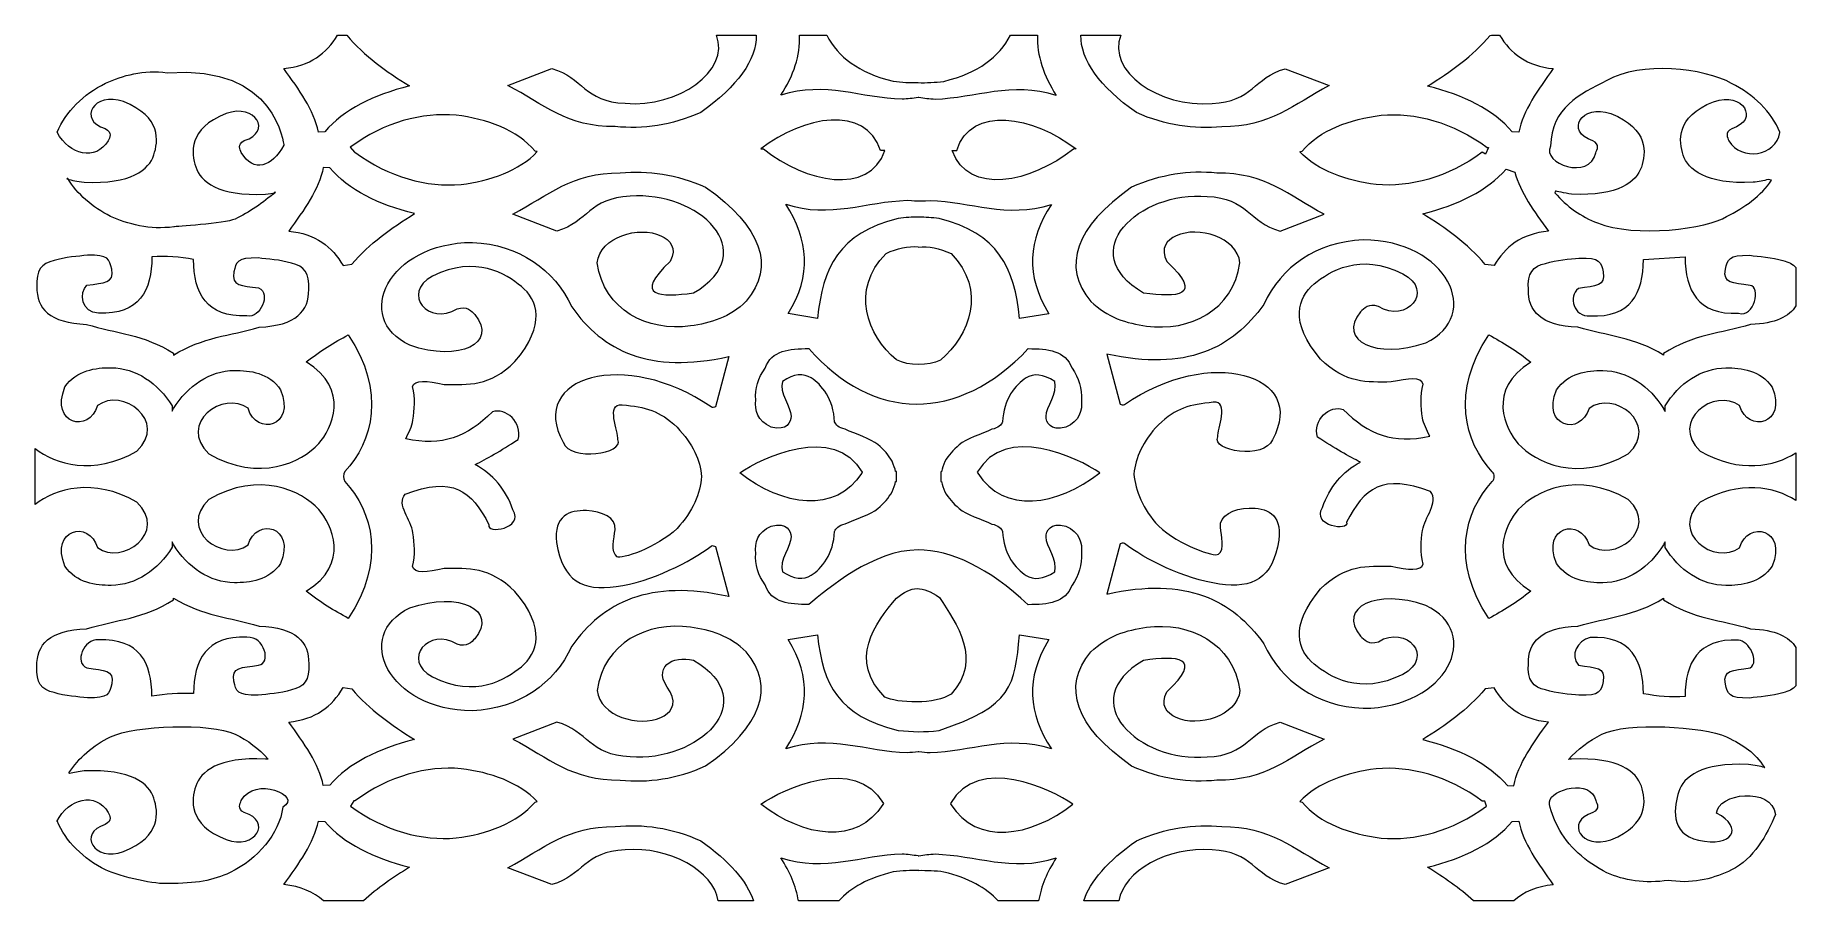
# Model space of a CAD drawing. Header units: millimetres. Extents: x -1200 to 1200, y -590 to 590.
import ezdxf

# ---------------------------------------------------------------- set-up
doc = ezdxf.new("R2010")
doc.units = ezdxf.units.MM
doc.header["$MEASUREMENT"] = 0
doc.layers.add('Layer 1', color=7, linetype='Continuous')

msp = doc.modelspace()

# ---------------------------------------------------------------- linework, layer by layer
at = {"layer": 'Layer 1', "color": 250, "lineweight": 20}
for points, knots in [([(-775.9781, 589.9318), (-775.9781, 589.9318), (-788.021, 589.9318), (-788.021, 589.9318), (-802.9443, 565.066), (-825.4285, 547.9809), (-861.1898, 544.5518), (-840.2256, 515.7103), (-820.1787, 487.6484), (-814.0749, 457.8819), (-814.0749, 457.8819), (-805.3076, 458.3576), (-805.3076, 458.3576), (-779.2579, 488.5972), (-739.3215, 508.2886), (-689.882, 520.7629), (-721.1553, 540.3065), (-751.1872, 561.3795), (-775.2476, 589.8291), (-775.2476, 589.8291), (-775.9781, 589.9318), (-775.9781, 589.9318)], [0, 0, 0, 0, 0.142857143, 0.142857143, 0.142857143, 0.285714286, 0.285714286, 0.285714286, 0.428571429, 0.428571429, 0.428571429, 0.571428571, 0.571428571, 0.571428571, 0.714285714, 0.714285714, 0.714285714, 0.857142857, 0.857142857, 0.857142857, 1, 1, 1, 1]), ([(-217.1412, 589.9318), (-217.1412, 589.9318), (-271.428, 589.9318), (-271.428, 589.9318), (-252.4008, 541.0465), (-323.4967, 490.9151), (-395.9649, 497.1263), (-451.7402, 499.3249), (-452.6725, 532.2368), (-495.5931, 544.4256), (-495.5931, 544.4256), (-555.5419, 521.4191), (-555.5419, 521.4191), (-507.3106, 495.8034), (-475.1441, 464.5637), (-409.2288, 465.3302), (-371.4525, 461.5596), (-332.7595, 466.9468), (-292.8405, 484.6276), (-242.2624, 520.5175), (-216.9175, 556.1161), (-217.1412, 589.9318)], [0, 0, 0, 0, 0.142857143, 0.142857143, 0.142857143, 0.285714286, 0.285714286, 0.285714286, 0.428571429, 0.428571429, 0.428571429, 0.571428571, 0.571428571, 0.571428571, 0.714285714, 0.714285714, 0.714285714, 0.857142857, 0.857142857, 0.857142857, 1, 1, 1, 1]), ([(166.3349, 589.9318), (166.3349, 589.9318), (129.4332, 589.9318), (129.4332, 589.9318), (113.6165, 560.2095), (86.2289, 538.7656), (38.7649, 527.0368), (26.5043, 525.5775), (14.7608, 524.968), (3.5644, 525.2606), (3.5644, 525.2606), (3.5644, 525.3744), (3.5644, 525.3744), (-7.3014, 525.1479), (-18.6791, 525.7638), (-30.5402, 527.1758), (-77.9296, 538.8863), (-105.3026, 560.2821), (-121.1307, 589.9318), (-121.1307, 589.9318), (-158.1034, 589.9318), (-158.1034, 589.9318), (-157.0347, 562.1973), (-166.0779, 535.0684), (-183.7077, 507.9748), (-122.4256, 527.6757), (-73.8101, 503.9432), (-18.3737, 502.5941), (-10.9685, 503.0077), (-3.6431, 503.8145), (3.5644, 504.9728), (3.5644, 504.9728), (3.5644, 505.0123), (3.5644, 505.0123), (3.6048, 505.0056), (3.6454, 504.9992), (3.6858, 504.9923), (4.0108, 505.0448), (4.3348, 505.0978), (4.6596, 505.1515), (4.6596, 505.1515), (4.6596, 504.8343), (4.6596, 504.8343), (11.8682, 503.6756), (19.1925, 502.8686), (26.5985, 502.4554), (82.0339, 503.8045), (130.651, 527.5375), (191.9328, 507.8356), (174.2737, 534.9749), (165.2301, 562.1488), (166.3349, 589.9318)], [0, 0, 0, 0, 0.058823529, 0.058823529, 0.058823529, 0.117647059, 0.117647059, 0.117647059, 0.176470588, 0.176470588, 0.176470588, 0.235294118, 0.235294118, 0.235294118, 0.294117647, 0.294117647, 0.294117647, 0.352941176, 0.352941176, 0.352941176, 0.411764706, 0.411764706, 0.411764706, 0.470588235, 0.470588235, 0.470588235, 0.529411765, 0.529411765, 0.529411765, 0.588235294, 0.588235294, 0.588235294, 0.647058824, 0.647058824, 0.647058824, 0.705882353, 0.705882353, 0.705882353, 0.764705882, 0.764705882, 0.764705882, 0.823529412, 0.823529412, 0.823529412, 0.882352941, 0.882352941, 0.882352941, 0.941176471, 0.941176471, 0.941176471, 1, 1, 1, 1]), ([(279.7128, 589.9318), (279.7128, 589.9318), (225.3686, 589.9318), (225.3686, 589.9318), (225.074, 556.0747), (250.4182, 520.4275), (301.0653, 484.4888), (340.9844, 466.808), (379.6769, 461.4205), (417.4529, 465.1918), (483.3696, 464.425), (515.5359, 495.6648), (563.767, 521.2805), (563.767, 521.2805), (503.818, 544.2869), (503.818, 544.2869), (460.8971, 532.0979), (459.9648, 499.1866), (404.1895, 496.9878), (331.6523, 490.7705), (260.4958, 541.0023), (279.7128, 589.9318)], [0, 0, 0, 0, 0.142857143, 0.142857143, 0.142857143, 0.285714286, 0.285714286, 0.285714286, 0.428571429, 0.428571429, 0.428571429, 0.571428571, 0.571428571, 0.571428571, 0.714285714, 0.714285714, 0.714285714, 0.857142857, 0.857142857, 0.857142857, 1, 1, 1, 1]), ([(796.1617, 589.9318), (796.1617, 589.9318), (785.1888, 589.9318), (785.1888, 589.9318), (785.1888, 589.9318), (783.4722, 589.6905), (783.4722, 589.6905), (759.412, 561.2407), (729.3797, 540.1677), (698.1073, 520.6242), (747.5462, 508.1504), (787.4832, 488.4589), (813.532, 458.2191), (813.532, 458.2191), (822.2999, 457.7436), (822.2999, 457.7436), (828.4033, 487.5096), (848.4498, 515.5721), (869.414, 544.4131), (833.5864, 547.8484), (811.0849, 564.9908), (796.1617, 589.9318)], [0, 0, 0, 0, 0.142857143, 0.142857143, 0.142857143, 0.285714286, 0.285714286, 0.285714286, 0.428571429, 0.428571429, 0.428571429, 0.571428571, 0.571428571, 0.571428571, 0.714285714, 0.714285714, 0.714285714, 0.857142857, 0.857142857, 0.857142857, 1, 1, 1, 1]), ([(872.6232, 377.1037), (872.864, 377.4641), (884.9082, 374.6924), (894.288, 373.1321), (958.9201, 370.0575), (983.0062, 390.4567), (989.4195, 410.2163), (995.4473, 428.7794), (1000.4119, 462.1928), (948.0392, 482.9966), (907.629, 497.487), (884.928, 457.8853), (923.2011, 446.1465), (933.524, 440.7029), (929.0339, 434.1154), (927.3062, 429.6723), (919.115, 391.4437), (853.0179, 414.8646), (865.6783, 438.8241), (867.3801, 491.2176), (904.4743, 509.2691), (942.5365, 528.0124), (988.1922, 555.1284), (1075.1657, 545.1279), (1112.3983, 524.3065), (1142.451, 509.508), (1166.8103, 485.3077), (1178.3564, 457.7509), (1178.3564, 457.7509), (1178.2752, 457.4131), (1178.2752, 457.4131), (1172.7789, 424.3562), (1125.7872, 417.7885), (1108.6728, 445.9739), (1106.9451, 450.4174), (1102.455, 457.0049), (1112.7782, 462.4486), (1151.0512, 474.1865), (1128.3505, 513.7888), (1087.9396, 499.2979), (1035.5675, 478.4945), (1040.5316, 445.0812), (1046.5576, 426.5181), (1052.9726, 406.7587), (1077.0586, 386.3592), (1141.691, 389.4334), (1149.5516, 390.3372), (1156.3653, 391.5888), (1162.333, 393.1344), (1162.333, 393.1344), (1166.6317, 392.1366), (1166.6317, 392.1366), (1153.5776, 371.5691), (1129.654, 354.6656), (1105.6433, 342.8422), (1080.7351, 325.7409), (979.9084, 313.5995), (929.7383, 333.9922), (907.2479, 342.5754), (887.7779, 356.2996), (871.3276, 375.1645), (871.3276, 375.1645), (872.6232, 377.1037), (872.6232, 377.1037)], [0, 0, 0, 0, 0.047619048, 0.047619048, 0.047619048, 0.095238095, 0.095238095, 0.095238095, 0.142857143, 0.142857143, 0.142857143, 0.19047619, 0.19047619, 0.19047619, 0.238095238, 0.238095238, 0.238095238, 0.285714286, 0.285714286, 0.285714286, 0.333333333, 0.333333333, 0.333333333, 0.380952381, 0.380952381, 0.380952381, 0.428571429, 0.428571429, 0.428571429, 0.476190476, 0.476190476, 0.476190476, 0.523809524, 0.523809524, 0.523809524, 0.571428571, 0.571428571, 0.571428571, 0.619047619, 0.619047619, 0.619047619, 0.666666667, 0.666666667, 0.666666667, 0.714285714, 0.714285714, 0.714285714, 0.761904762, 0.761904762, 0.761904762, 0.80952381, 0.80952381, 0.80952381, 0.857142857, 0.857142857, 0.857142857, 0.904761905, 0.904761905, 0.904761905, 0.952380952, 0.952380952, 0.952380952, 1, 1, 1, 1]), ([(-1156.8723, 394.0302), (-1156.5064, 394.2694), (-1156.1393, 394.5085), (-1155.7716, 394.7471), (-1142.7, 373.4179), (-1121.9575, 355.0646), (-1097.4185, 342.9809), (-1074.3199, 332.3846), (-1043.3523, 324.0559), (-1011.095, 328.732), (-1010.3556, 329.2144), (-942.1813, 332.5662), (-927.557, 339.2748), (-909.053, 348.3868), (-889.0637, 361.2262), (-872.7945, 376.2217), (-872.7945, 376.2217), (-872.3009, 375.4002), (-872.3009, 375.4002), (-876.5002, 374.5595), (-881.0704, 373.8448), (-886.0631, 373.2706), (-950.6955, 370.1964), (-974.7809, 390.5956), (-981.1954, 410.3552), (-987.222, 428.9184), (-992.1873, 462.3317), (-939.8145, 483.1352), (-899.4048, 497.6255), (-876.7031, 458.0239), (-914.9767, 446.2852), (-925.2987, 440.842), (-920.8088, 434.2546), (-919.0816, 429.811), (-902.1846, 401.9826), (-877.6731, 409.857), (-860.9903, 440.0775), (-861.9857, 438.9632), (-869.4099, 550.3654), (-1019.9559, 538.6263), (-1052.2123, 543.3023), (-1081.0748, 535.0413), (-1104.1736, 524.4452), (-1134.2416, 509.6386), (-1158.6097, 485.4205), (-1170.1486, 457.8456), (-1170.1486, 457.8456), (-1170.0465, 457.548), (-1170.0465, 457.548), (-1153.4241, 426.3643), (-1117.5616, 417.9284), (-1100.4482, 446.1127), (-1098.7207, 450.5559), (-1094.2306, 457.1436), (-1104.5529, 462.5866), (-1142.8262, 474.3255), (-1120.1252, 513.9272), (-1079.7147, 499.4364), (-1027.3424, 478.6334), (-1032.307, 445.2201), (-1038.3332, 426.6565), (-1044.748, 406.8973), (-1068.8338, 386.4979), (-1133.4662, 389.5723), (-1142.5704, 390.6188), (-1150.2646, 392.1334), (-1156.8723, 394.0302)], [0, 0, 0, 0, 0.045454545, 0.045454545, 0.045454545, 0.090909091, 0.090909091, 0.090909091, 0.136363636, 0.136363636, 0.136363636, 0.181818182, 0.181818182, 0.181818182, 0.227272727, 0.227272727, 0.227272727, 0.272727273, 0.272727273, 0.272727273, 0.318181818, 0.318181818, 0.318181818, 0.363636364, 0.363636364, 0.363636364, 0.409090909, 0.409090909, 0.409090909, 0.454545455, 0.454545455, 0.454545455, 0.5, 0.5, 0.5, 0.545454545, 0.545454545, 0.545454545, 0.590909091, 0.590909091, 0.590909091, 0.636363636, 0.636363636, 0.636363636, 0.681818182, 0.681818182, 0.681818182, 0.727272727, 0.727272727, 0.727272727, 0.772727273, 0.772727273, 0.772727273, 0.818181818, 0.818181818, 0.818181818, 0.863636364, 0.863636364, 0.863636364, 0.909090909, 0.909090909, 0.909090909, 0.954545455, 0.954545455, 0.954545455, 1, 1, 1, 1]), ([(-764.9131, 430.507), (-764.9131, 430.507), (-770.6436, 437.2269), (-770.6436, 437.2269), (-723.5302, 471.6732), (-672.786, 484.9693), (-626.3469, 480.903), (-584.6576, 475.8603), (-542.2497, 460.5843), (-518.6441, 431.9324), (-517.6471, 431.689), (-516.6477, 431.4515), (-515.6491, 431.214), (-539.8221, 405.3123), (-580.0296, 391.3078), (-619.591, 386.5235), (-666.1752, 382.4438), (-717.0894, 395.8329), (-764.3262, 430.5177), (-764.3262, 430.5177), (-764.9131, 430.507), (-764.9131, 430.507)], [0, 0, 0, 0, 0.142857143, 0.142857143, 0.142857143, 0.285714286, 0.285714286, 0.285714286, 0.428571429, 0.428571429, 0.428571429, 0.571428571, 0.571428571, 0.571428571, 0.714285714, 0.714285714, 0.714285714, 0.857142857, 0.857142857, 0.857142857, 1, 1, 1, 1]), ([(-41.797, 432.7108), (-63.3892, 371.0315), (-149.5375, 388.6012), (-207.0723, 434.9285), (-207.0723, 434.9285), (-210.6809, 434.9762), (-210.6809, 434.9762), (-152.5685, 479.9192), (-67.9083, 495.638), (-47.8659, 432.706), (-47.8659, 432.706), (-41.797, 432.7108), (-41.797, 432.7108)], [0, 0, 0, 0, 0.25, 0.25, 0.25, 0.5, 0.5, 0.5, 0.75, 0.75, 0.75, 1, 1, 1, 1]), ([(50.0223, 432.572), (71.6147, 370.8929), (157.7623, 388.4624), (215.2971, 434.79), (215.2971, 434.79), (218.9057, 434.8374), (218.9057, 434.8374), (160.7936, 479.7801), (76.1336, 495.4991), (56.0908, 432.5674), (56.0908, 432.5674), (50.0223, 432.572), (50.0223, 432.572)], [0, 0, 0, 0, 0.25, 0.25, 0.25, 0.5, 0.5, 0.5, 0.75, 0.75, 0.75, 1, 1, 1, 1]), ([(777.0221, 427.8796), (777.0221, 427.8796), (780.9886, 436.8076), (780.9886, 436.8076), (780.9886, 436.8076), (779.3074, 436.7697), (779.3074, 436.7697), (732.0696, 471.4545), (681.1547, 484.8431), (634.572, 480.7641), (592.882, 475.7215), (550.4748, 460.446), (526.8689, 431.7933), (525.8722, 431.5502), (524.8725, 431.313), (523.8737, 431.0759), (548.0462, 405.1736), (588.254, 391.169), (627.8161, 386.3847), (674.4, 382.305), (725.3142, 395.6947), (772.5509, 430.3787), (772.5509, 430.3787), (777.0221, 427.8796), (777.0221, 427.8796)], [0, 0, 0, 0, 0.125, 0.125, 0.125, 0.25, 0.25, 0.25, 0.375, 0.375, 0.375, 0.5, 0.5, 0.5, 0.625, 0.625, 0.625, 0.75, 0.75, 0.75, 0.875, 0.875, 0.875, 1, 1, 1, 1]), ([(-798.5523, 409.0683), (-772.5023, 378.8284), (-732.5666, 359.137), (-683.1259, 346.663), (-714.3997, 327.1194), (-744.4329, 306.0463), (-768.4915, 277.5972), (-768.4915, 277.5972), (-780.3417, 275.9309), (-780.3417, 275.9309), (-795.2575, 301.643), (-817.9288, 319.3739), (-854.4349, 322.8741), (-833.4691, 351.7151), (-813.424, 379.7772), (-807.3197, 409.544), (-807.3197, 409.544), (-798.5523, 409.0683), (-798.5523, 409.0683)], [0, 0, 0, 0, 0.166666667, 0.166666667, 0.166666667, 0.333333333, 0.333333333, 0.333333333, 0.5, 0.5, 0.5, 0.666666667, 0.666666667, 0.666666667, 0.833333333, 0.833333333, 0.833333333, 1, 1, 1, 1]), ([(-548.7874, 346.0066), (-548.7874, 346.0066), (-488.8375, 323), (-488.8375, 323), (-445.9176, 335.1891), (-444.9842, 368.101), (-389.2095, 370.2996), (-296.8044, 378.2195), (-206.607, 294.5335), (-302.6736, 238.6316), (-348.1178, 232.2904), (-385.7603, 233.5505), (-334.3649, 281.6197), (-324.8225, 299.9441), (-334.5249, 310.8635), (-347.0993, 316.6449), (-376.8047, 330.3023), (-430.203, 315.1504), (-434.0671, 279.6584), (-424.4071, 214.5082), (-365.5461, 185.6533), (-306.614, 193.5769), (-279.8283, 197.178), (-252.6445, 205.5555), (-230.8245, 227.2242), (-190.811, 274.983), (-209.6485, 328.5586), (-286.0858, 382.7978), (-326.0042, 400.4787), (-364.6964, 405.8663), (-402.4732, 402.0958), (-468.3894, 402.8617), (-500.555, 371.6226), (-548.7874, 346.0066)], [0, 0, 0, 0, 0.090909091, 0.090909091, 0.090909091, 0.181818182, 0.181818182, 0.181818182, 0.272727273, 0.272727273, 0.272727273, 0.363636364, 0.363636364, 0.363636364, 0.454545455, 0.454545455, 0.454545455, 0.545454545, 0.545454545, 0.545454545, 0.636363636, 0.636363636, 0.636363636, 0.727272727, 0.727272727, 0.727272727, 0.818181818, 0.818181818, 0.818181818, 0.909090909, 0.909090909, 0.909090909, 1, 1, 1, 1]), ([(557.0127, 345.8677), (557.0127, 345.8677), (497.0624, 322.8612), (497.0624, 322.8612), (454.1424, 335.0505), (453.2092, 367.9625), (397.4342, 370.161), (305.0291, 378.0807), (214.8319, 294.3953), (310.8985, 238.4928), (356.3425, 232.1513), (393.9851, 233.4117), (342.59, 281.4812), (333.0466, 299.8054), (342.7502, 310.7248), (355.3242, 316.5062), (385.03, 330.1635), (438.4276, 315.0115), (442.2915, 279.5198), (432.632, 214.3691), (373.7712, 185.5142), (314.8393, 193.4381), (288.0531, 197.0393), (260.87, 205.4172), (239.0489, 227.0856), (199.0351, 274.8443), (217.8731, 328.4198), (294.3106, 382.6587), (334.2288, 400.3398), (372.9206, 405.7277), (410.6982, 401.9572), (476.614, 402.7229), (508.7798, 371.4837), (557.0127, 345.8677)], [0, 0, 0, 0, 0.090909091, 0.090909091, 0.090909091, 0.181818182, 0.181818182, 0.181818182, 0.272727273, 0.272727273, 0.272727273, 0.363636364, 0.363636364, 0.363636364, 0.454545455, 0.454545455, 0.454545455, 0.545454545, 0.545454545, 0.545454545, 0.636363636, 0.636363636, 0.636363636, 0.727272727, 0.727272727, 0.727272727, 0.818181818, 0.818181818, 0.818181818, 0.909090909, 0.909090909, 0.909090909, 1, 1, 1, 1]), ([(816.9983, 403.2953), (816.9983, 403.2953), (805.2586, 407.1998), (805.2586, 407.1998), (779.1882, 377.9372), (739.8415, 358.7589), (691.3508, 346.5246), (722.6243, 326.9807), (752.6583, 305.9068), (776.7161, 277.4588), (776.7161, 277.4588), (788.5666, 275.792), (788.5666, 275.792), (803.4819, 301.5043), (826.1527, 319.2354), (862.6597, 322.7358), (843.1348, 349.5952), (824.41, 375.7805), (816.9983, 403.2953)], [0, 0, 0, 0, 0.166666667, 0.166666667, 0.166666667, 0.333333333, 0.333333333, 0.333333333, 0.5, 0.5, 0.5, 0.666666667, 0.666666667, 0.666666667, 0.833333333, 0.833333333, 0.833333333, 1, 1, 1, 1]), ([(-11.6183, 364.8312), (-67.0536, 363.4827), (-115.6709, 339.7499), (-176.9523, 359.4512), (-145.3974, 310.9558), (-141.3469, 262.3517), (-173.5641, 210.3558), (-173.5641, 210.3558), (-133.5065, 203.9593), (-133.5065, 203.9593), (-126.996, 272.6291), (-104.2008, 320.3785), (-23.7846, 340.2501), (-13.9662, 341.4193), (-4.4812, 342.0412), (4.6596, 342.0946), (4.6596, 342.0946), (4.6596, 341.9477), (4.6596, 341.9477), (13.4631, 341.8523), (22.5821, 341.2339), (32.0088, 340.1116), (112.4252, 320.2396), (135.2204, 272.4905), (141.7309, 203.8201), (141.7309, 203.8201), (181.7887, 210.2171), (181.7887, 210.2171), (149.5711, 262.2128), (153.6222, 310.817), (185.1772, 359.3123), (123.896, 339.6112), (75.2785, 363.3439), (19.8429, 364.6934), (0.6747, 363.6216), (7.4682, 363.7666), (-11.6183, 364.8312)], [0, 0, 0, 0, 0.083333333, 0.083333333, 0.083333333, 0.166666667, 0.166666667, 0.166666667, 0.25, 0.25, 0.25, 0.333333333, 0.333333333, 0.333333333, 0.416666667, 0.416666667, 0.416666667, 0.5, 0.5, 0.5, 0.583333333, 0.583333333, 0.583333333, 0.666666667, 0.666666667, 0.666666667, 0.75, 0.75, 0.75, 0.833333333, 0.833333333, 0.833333333, 0.916666667, 0.916666667, 0.916666667, 1, 1, 1, 1]), ([(-984.0523, 284.1119), (-983.8408, 238.3727), (-967.1617, 205.1201), (-911.354, 207.2971), (-893.3686, 203.0661), (-878.1029, 237.6913), (-895.471, 245.3449), (-919.3673, 249.0488), (-932.6702, 247.516), (-929.2327, 267.2784), (-926.0728, 280.7035), (-925.308, 286.9389), (-896.0935, 286.2934), (-883.7814, 284.6136), (-865.4427, 283.9851), (-850.768, 279.0181), (-833.2673, 275.3728), (-825.7381, 265.3559), (-827.25, 243.4306), (-826.6329, 213.6983), (-844.3618, 193.9454), (-894.7888, 191.9815), (-934.7755, 179.96), (-971.7416, 178.4959), (-1011.479, 153.876), (-1011.479, 153.876), (-1011.4805, 156.316), (-1011.4805, 156.316), (-1051.9851, 182.1573), (-1089.5248, 183.4634), (-1130.1853, 195.6882), (-1180.6131, 197.6521), (-1198.3414, 217.4045), (-1197.725, 247.1375), (-1199.2371, 269.0617), (-1191.7072, 279.0798), (-1174.2068, 282.7251), (-1159.532, 287.6912), (-1141.1931, 288.3199), (-1128.8817, 289.9998), (-1099.6675, 290.6456), (-1098.9027, 284.4104), (-1095.7423, 270.9849), (-1092.3048, 251.2225), (-1105.6079, 252.755), (-1129.504, 249.0512), (-1140.83, 239.7968), (-1137.0462, 210.6579), (-1113.6201, 211.0033), (-1057.8132, 208.8263), (-1041.1344, 242.0792), (-1040.9224, 287.8184), (-1021.9655, 289.1216), (-1003.0086, 287.8863), (-984.0523, 284.1119)], [0, 0, 0, 0, 0.055555556, 0.055555556, 0.055555556, 0.111111111, 0.111111111, 0.111111111, 0.166666667, 0.166666667, 0.166666667, 0.222222222, 0.222222222, 0.222222222, 0.277777778, 0.277777778, 0.277777778, 0.333333333, 0.333333333, 0.333333333, 0.388888889, 0.388888889, 0.388888889, 0.444444444, 0.444444444, 0.444444444, 0.5, 0.5, 0.5, 0.555555556, 0.555555556, 0.555555556, 0.611111111, 0.611111111, 0.611111111, 0.666666667, 0.666666667, 0.666666667, 0.722222222, 0.722222222, 0.722222222, 0.777777778, 0.777777778, 0.777777778, 0.833333333, 0.833333333, 0.833333333, 0.888888889, 0.888888889, 0.888888889, 0.944444444, 0.944444444, 0.944444444, 1, 1, 1, 1]), ([(-541.7735, 38.7598), (-565.8017, 23.0777), (-584.7825, 12.0932), (-600.4045, 4.597), (-576.3284, -8.0975), (-558.2709, -29.5192), (-548.8183, -57.1465), (-532.8774, -83.0495), (-586.0565, -90.5887), (-581.4514, -77.4404), (-605.2885, -30.8306), (-630.8755, -10.8109), (-695.8583, -35.602), (-707.8871, -50.4531), (-687.5304, -70.7854), (-685.0481, -88.4981), (-682.9823, -103.2359), (-681.4652, -118.2291), (-685.6956, -134.4677), (-683.1566, -144.124), (-666.1514, -142.5142), (-642.4908, -137.2693), (-609.3743, -137.1083), (-580.6861, -134.2971), (-546.0292, -168.4255), (-502.8521, -219.4689), (-515.1778, -252.6796), (-537.3552, -270.9595), (-558.1903, -288.1328), (-599.2534, -314.2142), (-658.3922, -284.9125), (-701.9646, -261.2756), (-663.4748, -216.5558), (-624.8255, -240.2514), (-611.3982, -245.1421), (-605.4283, -237.1165), (-600.6139, -232.7716), (-568.5842, -193.8147), (-621.6592, -167.2887), (-689.4746, -190.8254), (-767.7857, -227.6952), (-718.9076, -330.6849), (-604.0439, -331.0061), (-539.9235, -327.8793), (-492.8251, -294.5546), (-468.5623, -243.0237), (-426.0513, -183.1064), (-363.1546, -151.3672), (-254.5583, -175.2847), (-254.5583, -175.2847), (-272.6807, -106.9647), (-272.6807, -106.9647), (-274.8326, -106.6647), (-276.5803, -104.9499), (-278.7712, -106.6266), (-306.0957, -127.5349), (-360.0146, -155.004), (-408.1869, -161.7309), (-453.4402, -168.0502), (-480.9318, -154.6945), (-489.2338, -101.7729), (-493.7009, -64.5879), (-471.1394, -57.4973), (-448.7471, -58.0871), (-427.6789, -58.6418), (-407.4847, -68.2777), (-409.6202, -84.2311), (-410.5984, -96.0557), (-416.2504, -114.5719), (-406.7286, -121.1746), (-401.5445, -124.7694), (-353.5692, -109.4012), (-324.9952, -82.4554), (-303.6901, -59.4511), (-293.5399, -34.3148), (-291.6765, -11.7536), (-293.5399, 10.8078), (-303.6901, 32.5161), (-324.9952, 55.5204), (-349.1731, 78.3207), (-367.6612, 83.0322), (-399.8509, 86.1751), (-422.617, 88.3981), (-405.0297, 49.2301), (-405.8276, 38.855), (-396.4656, 19.475), (-469.9521, 7.9056), (-480.4851, 35.0033), (-529.4594, 124.5704), (-394.9868, 163.467), (-278.7712, 83.1205), (-276.5803, 81.4438), (-274.8326, 83.1584), (-272.6807, 83.4582), (-272.6807, 83.4582), (-254.5583, 151.7786), (-254.5583, 151.7786), (-363.1546, 127.8607), (-426.0513, 159.6003), (-468.5623, 219.5174), (-492.8251, 271.0482), (-539.9235, 304.3729), (-604.0439, 307.4999), (-718.9076, 307.1788), (-767.7857, 204.1887), (-689.4746, 167.319), (-621.6592, 143.7824), (-568.5842, 170.3082), (-600.6139, 209.2652), (-605.4283, 213.61), (-611.3982, 221.6356), (-624.8255, 216.7449), (-663.4748, 193.0497), (-701.9646, 237.7695), (-658.3922, 261.4061), (-599.2534, 290.7078), (-558.1903, 264.6266), (-537.3552, 247.4534), (-515.1778, 229.1732), (-502.8521, 195.9624), (-546.0292, 144.919), (-580.6861, 110.7909), (-609.3743, 113.6018), (-642.4908, 113.7629), (-666.1514, 119.0077), (-683.1566, 120.6179), (-685.6956, 110.9615), (-681.4652, 94.7227), (-682.9823, 79.7295), (-685.0481, 64.9917), (-686.184, 56.8865), (-691.061, 48.2336), (-694.8668, 39.8071), (-644.8957, 29.1918), (-611.6619, 41.8671), (-576.7448, 76.375), (-558.8743, 82.8858), (-535.1303, 62.0941), (-541.7735, 38.7598)], [0, 0, 0, 0, 0.02173913, 0.02173913, 0.02173913, 0.043478261, 0.043478261, 0.043478261, 0.065217391, 0.065217391, 0.065217391, 0.086956522, 0.086956522, 0.086956522, 0.108695652, 0.108695652, 0.108695652, 0.130434783, 0.130434783, 0.130434783, 0.152173913, 0.152173913, 0.152173913, 0.173913043, 0.173913043, 0.173913043, 0.195652174, 0.195652174, 0.195652174, 0.217391304, 0.217391304, 0.217391304, 0.239130435, 0.239130435, 0.239130435, 0.260869565, 0.260869565, 0.260869565, 0.282608696, 0.282608696, 0.282608696, 0.304347826, 0.304347826, 0.304347826, 0.326086957, 0.326086957, 0.326086957, 0.347826087, 0.347826087, 0.347826087, 0.369565217, 0.369565217, 0.369565217, 0.391304348, 0.391304348, 0.391304348, 0.413043478, 0.413043478, 0.413043478, 0.434782609, 0.434782609, 0.434782609, 0.456521739, 0.456521739, 0.456521739, 0.47826087, 0.47826087, 0.47826087, 0.5, 0.5, 0.5, 0.52173913, 0.52173913, 0.52173913, 0.543478261, 0.543478261, 0.543478261, 0.565217391, 0.565217391, 0.565217391, 0.586956522, 0.586956522, 0.586956522, 0.608695652, 0.608695652, 0.608695652, 0.630434783, 0.630434783, 0.630434783, 0.652173913, 0.652173913, 0.652173913, 0.673913043, 0.673913043, 0.673913043, 0.695652174, 0.695652174, 0.695652174, 0.717391304, 0.717391304, 0.717391304, 0.739130435, 0.739130435, 0.739130435, 0.760869565, 0.760869565, 0.760869565, 0.782608696, 0.782608696, 0.782608696, 0.804347826, 0.804347826, 0.804347826, 0.826086957, 0.826086957, 0.826086957, 0.847826087, 0.847826087, 0.847826087, 0.869565217, 0.869565217, 0.869565217, 0.891304348, 0.891304348, 0.891304348, 0.913043478, 0.913043478, 0.913043478, 0.934782609, 0.934782609, 0.934782609, 0.956521739, 0.956521739, 0.956521739, 0.97826087, 0.97826087, 0.97826087, 1, 1, 1, 1]), ([(3.5644, 301.4444), (-10.2346, 302.8068), (-24.8808, 299.7366), (-40.1658, 292.3045), (-89.2141, 242.7403), (-65.7299, 180.8278), (-25.8736, 147.2009), (-8.9726, 138.8984), (17.2782, 138.7986), (34.0976, 147.0621), (73.9543, 180.6889), (97.4391, 242.6015), (48.3902, 292.1657), (32.7001, 299.7949), (17.6842, 302.8284), (3.5644, 301.1885), (3.5644, 301.1885), (3.5644, 301.4444), (3.5644, 301.4444)], [0, 0, 0, 0, 0.166666667, 0.166666667, 0.166666667, 0.333333333, 0.333333333, 0.333333333, 0.5, 0.5, 0.5, 0.666666667, 0.666666667, 0.666666667, 0.833333333, 0.833333333, 0.833333333, 1, 1, 1, 1]), ([(547.8611, 42.1893), (571.8892, 26.5071), (590.8702, 15.5224), (606.492, 8.0262), (582.4159, -4.6683), (564.3584, -26.0899), (554.9053, -53.7172), (538.9649, -79.6205), (592.1442, -87.1593), (587.5385, -74.0112), (611.376, -27.4016), (636.963, -7.3819), (701.9456, -32.1729), (713.9746, -47.0241), (693.6175, -67.3564), (691.1356, -85.0688), (689.0696, -99.8066), (687.5527, -114.7998), (691.7829, -131.0384), (689.2441, -140.695), (672.2391, -139.0851), (648.5781, -133.8401), (615.4616, -133.6793), (586.7737, -130.868), (552.1162, -164.9962), (508.9396, -216.0395), (521.2653, -249.2502), (543.4427, -267.5305), (564.2778, -284.7037), (605.3411, -310.7848), (664.4797, -281.4835), (708.0519, -257.8466), (669.5623, -213.1266), (630.9127, -236.8222), (617.4857, -241.7127), (611.5156, -233.6873), (606.7012, -229.3424), (574.6715, -190.3854), (627.7467, -163.8595), (695.5619, -187.3964), (773.8732, -224.2658), (724.9952, -327.2558), (610.1312, -327.5769), (546.011, -324.45), (498.9126, -291.1254), (474.6498, -239.5945), (432.1388, -179.6774), (369.2418, -147.938), (260.6456, -171.8557), (260.6456, -171.8557), (278.7683, -103.5352), (278.7683, -103.5352), (280.9201, -103.2355), (282.668, -101.5208), (284.8585, -103.1976), (312.1832, -124.1057), (366.1019, -151.575), (414.2744, -158.3017), (459.5273, -164.621), (487.0191, -151.2651), (495.321, -98.3434), (499.7879, -61.1587), (477.227, -54.0682), (454.8346, -54.6579), (433.7664, -55.2126), (413.5722, -64.8485), (415.7078, -80.8018), (416.6859, -92.6266), (422.3381, -111.1425), (412.8161, -117.7453), (407.6318, -121.3403), (359.6565, -105.9722), (331.0827, -79.0262), (309.7774, -56.0218), (299.6269, -30.8857), (297.764, -8.3244), (299.6269, 14.237), (309.7774, 35.9453), (331.0827, 58.9494), (355.2606, 81.7498), (373.7487, 86.4614), (405.9384, 89.6044), (428.7045, 91.8274), (411.117, 52.6594), (411.9149, 42.2843), (402.5531, 22.9043), (476.0396, 11.3346), (486.5722, 38.4325), (535.5467, 127.9994), (401.0743, 166.8963), (284.8585, 86.5497), (282.668, 84.8728), (280.9201, 86.5875), (278.7683, 86.8872), (278.7683, 86.8872), (260.6456, 155.2078), (260.6456, 155.2078), (369.2418, 131.29), (432.1388, 163.0295), (474.6498, 222.9465), (498.9126, 274.4775), (546.011, 307.8022), (610.1312, 310.9289), (724.9952, 310.6078), (773.8732, 207.6179), (695.5619, 170.7484), (627.7467, 147.2116), (574.6715, 173.7374), (606.7012, 212.6945), (611.5156, 217.0394), (617.4857, 225.0648), (630.9127, 220.1743), (669.5623, 196.4787), (708.0519, 241.1987), (664.4797, 264.8356), (605.3411, 294.1368), (564.2778, 268.0557), (543.4427, 250.8826), (521.2653, 232.6025), (508.9396, 199.3916), (552.1162, 148.3482), (586.7737, 114.2201), (615.4616, 117.0313), (648.5781, 117.1922), (672.2391, 122.4372), (689.2441, 124.047), (691.7829, 114.3905), (687.5527, 98.152), (689.0696, 83.1587), (691.1356, 68.4208), (692.2715, 60.3157), (697.1487, 51.6627), (700.9543, 43.2366), (650.9828, 32.621), (617.7494, 45.2963), (582.8326, 79.8041), (564.9618, 86.3152), (541.2176, 65.5231), (547.8611, 42.1893)], [0, 0, 0, 0, 0.02173913, 0.02173913, 0.02173913, 0.043478261, 0.043478261, 0.043478261, 0.065217391, 0.065217391, 0.065217391, 0.086956522, 0.086956522, 0.086956522, 0.108695652, 0.108695652, 0.108695652, 0.130434783, 0.130434783, 0.130434783, 0.152173913, 0.152173913, 0.152173913, 0.173913043, 0.173913043, 0.173913043, 0.195652174, 0.195652174, 0.195652174, 0.217391304, 0.217391304, 0.217391304, 0.239130435, 0.239130435, 0.239130435, 0.260869565, 0.260869565, 0.260869565, 0.282608696, 0.282608696, 0.282608696, 0.304347826, 0.304347826, 0.304347826, 0.326086957, 0.326086957, 0.326086957, 0.347826087, 0.347826087, 0.347826087, 0.369565217, 0.369565217, 0.369565217, 0.391304348, 0.391304348, 0.391304348, 0.413043478, 0.413043478, 0.413043478, 0.434782609, 0.434782609, 0.434782609, 0.456521739, 0.456521739, 0.456521739, 0.47826087, 0.47826087, 0.47826087, 0.5, 0.5, 0.5, 0.52173913, 0.52173913, 0.52173913, 0.543478261, 0.543478261, 0.543478261, 0.565217391, 0.565217391, 0.565217391, 0.586956522, 0.586956522, 0.586956522, 0.608695652, 0.608695652, 0.608695652, 0.630434783, 0.630434783, 0.630434783, 0.652173913, 0.652173913, 0.652173913, 0.673913043, 0.673913043, 0.673913043, 0.695652174, 0.695652174, 0.695652174, 0.717391304, 0.717391304, 0.717391304, 0.739130435, 0.739130435, 0.739130435, 0.760869565, 0.760869565, 0.760869565, 0.782608696, 0.782608696, 0.782608696, 0.804347826, 0.804347826, 0.804347826, 0.826086957, 0.826086957, 0.826086957, 0.847826087, 0.847826087, 0.847826087, 0.869565217, 0.869565217, 0.869565217, 0.891304348, 0.891304348, 0.891304348, 0.913043478, 0.913043478, 0.913043478, 0.934782609, 0.934782609, 0.934782609, 0.956521739, 0.956521739, 0.956521739, 0.97826087, 0.97826087, 0.97826087, 1, 1, 1, 1]), ([(1199.9579, 220.9544), (1199.9579, 220.9544), (1199.9579, 273.4355), (1199.9579, 273.4355), (1196.037, 278.0742), (1190.2237, 280.9632), (1182.4307, 282.5868), (1167.7564, 287.5524), (1149.4177, 288.1807), (1137.1059, 289.8612), (1107.8921, 290.5071), (1107.1268, 284.2717), (1103.9671, 270.8461), (1100.5292, 251.0834), (1113.8328, 252.6162), (1137.7288, 248.912), (1152.5915, 247.5311), (1143.7573, 204.2), (1121.8449, 210.8648), (1066.0381, 208.6875), (1049.3599, 241.9405), (1049.147, 287.6796), (1049.147, 287.6796), (992.2776, 283.9731), (992.2776, 283.9731), (992.0657, 238.2341), (975.3864, 204.9813), (919.5788, 207.1582), (897.2866, 205.6024), (888.9709, 233.8094), (903.6954, 244.6346), (927.5917, 248.3386), (940.895, 247.3775), (937.4569, 267.1396), (934.2978, 280.565), (933.5333, 286.8004), (904.3179, 286.1545), (892.0067, 284.4748), (873.6671, 283.8469), (858.9926, 278.8795), (841.4924, 275.2343), (833.9627, 265.2172), (835.475, 243.2923), (834.8575, 213.5598), (852.5867, 193.8069), (903.0137, 191.8435), (943.0008, 179.8218), (979.9667, 178.3571), (1019.7034, 153.7372), (1019.7034, 153.7372), (1019.7054, 156.1772), (1019.7054, 156.1772), (1060.2093, 182.0185), (1097.7487, 183.3249), (1138.4099, 195.5494), (1172.0826, 196.8612), (1191.1712, 206.1049), (1199.9579, 220.9544)], [0, 0, 0, 0, 0.052631579, 0.052631579, 0.052631579, 0.105263158, 0.105263158, 0.105263158, 0.157894737, 0.157894737, 0.157894737, 0.210526316, 0.210526316, 0.210526316, 0.263157895, 0.263157895, 0.263157895, 0.315789474, 0.315789474, 0.315789474, 0.368421053, 0.368421053, 0.368421053, 0.421052632, 0.421052632, 0.421052632, 0.473684211, 0.473684211, 0.473684211, 0.526315789, 0.526315789, 0.526315789, 0.578947368, 0.578947368, 0.578947368, 0.631578947, 0.631578947, 0.631578947, 0.684210526, 0.684210526, 0.684210526, 0.736842105, 0.736842105, 0.736842105, 0.789473684, 0.789473684, 0.789473684, 0.842105263, 0.842105263, 0.842105263, 0.894736842, 0.894736842, 0.894736842, 0.947368421, 0.947368421, 0.947368421, 1, 1, 1, 1]), ([(-1200.0421, 26.4057), (-1200.0421, 26.4057), (-1200.0421, -49.911), (-1200.0421, -49.911), (-1172.185, -28.4024), (-1121.273, -12.402), (-1061.5521, -46.4994), (-1018.2931, -87.532), (-1081.5904, -133.8136), (-1115.127, -108.5803), (-1126.4625, -70.4346), (-1180.3158, -82.8084), (-1159.5003, -133.8902), (-1143.6901, -157.1117), (-1117.3192, -160.2927), (-1096.4894, -160.1455), (-1063.0951, -159.9073), (-1032.1881, -139.0145), (-1013.5621, -108.1636), (-1013.5621, -108.1636), (-1013.5693, -100.7483), (-1013.5693, -100.7483), (-1012.8699, -102.0034), (-1012.1489, -103.2391), (-1011.4093, -104.4634), (-1011.4079, -104.4605), (-1011.4072, -104.4587), (-1011.4054, -104.4556), (-1011.4054, -104.4556), (-1011.4054, -104.4702), (-1011.4054, -104.4702), (-992.7787, -135.3146), (-961.8753, -156.201), (-928.487, -156.4382), (-907.6562, -156.5862), (-881.2853, -153.4053), (-865.4749, -130.1835), (-844.6594, -79.1015), (-898.5122, -66.7285), (-909.8484, -104.874), (-943.3834, -130.1069), (-1006.6819, -83.8258), (-963.422, -42.7931), (-894.2385, -3.2934), (-836.8682, -31.0252), (-813.4769, -56.6677), (-795.5961, -76.2683), (-769.9231, -130.6402), (-830.6577, -167.959), (-811.5195, -183.024), (-792.3812, -194.7787), (-773.2419, -205.0292), (-721.9185, -127.8604), (-739.8676, -59.0461), (-778.0535, -18.5258), (-780.0485, -13.6425), (-780.3715, -9.2095), (-778.0526, -4.9807), (-739.8669, 35.5401), (-721.9189, 104.3547), (-773.2419, 181.5231), (-792.3812, 171.2722), (-811.5195, 159.5179), (-830.6577, 144.4529), (-769.9231, 107.1337), (-795.5961, 52.7621), (-813.4769, 33.1612), (-836.8682, 7.5191), (-894.2385, -20.213), (-963.422, 19.2867), (-1006.6819, 60.3193), (-943.3834, 106.6006), (-909.8484, 81.3679), (-898.5122, 43.2221), (-844.6594, 55.5951), (-865.4749, 106.6771), (-881.2853, 129.899), (-907.6562, 133.0801), (-928.487, 132.932), (-961.8753, 132.6947), (-992.7787, 111.8082), (-1011.4054, 80.9641), (-1011.4054, 80.9641), (-1011.4054, 80.9491), (-1011.4054, 80.9491), (-1011.4072, 80.9524), (-1011.4079, 80.9541), (-1011.4093, 80.957), (-1012.1489, 79.733), (-1012.8699, 78.4969), (-1013.5693, 77.2421), (-1013.5693, 77.2421), (-1013.5621, 84.6573), (-1013.5621, 84.6573), (-1032.1881, 115.5084), (-1063.0951, 136.4009), (-1096.4894, 136.639), (-1117.3192, 136.7863), (-1143.6901, 133.6052), (-1159.5003, 110.3841), (-1180.3158, 59.3019), (-1126.4625, 46.9285), (-1115.127, 85.0738), (-1081.5904, 110.3071), (-1018.2931, 64.0259), (-1061.5521, 22.9932), (-1121.273, -11.1044), (-1172.185, 4.897), (-1200.0421, 26.4057)], [0, 0, 0, 0, 0.027777778, 0.027777778, 0.027777778, 0.055555556, 0.055555556, 0.055555556, 0.083333333, 0.083333333, 0.083333333, 0.111111111, 0.111111111, 0.111111111, 0.138888889, 0.138888889, 0.138888889, 0.166666667, 0.166666667, 0.166666667, 0.194444444, 0.194444444, 0.194444444, 0.222222222, 0.222222222, 0.222222222, 0.25, 0.25, 0.25, 0.277777778, 0.277777778, 0.277777778, 0.305555556, 0.305555556, 0.305555556, 0.333333333, 0.333333333, 0.333333333, 0.361111111, 0.361111111, 0.361111111, 0.388888889, 0.388888889, 0.388888889, 0.416666667, 0.416666667, 0.416666667, 0.444444444, 0.444444444, 0.444444444, 0.472222222, 0.472222222, 0.472222222, 0.5, 0.5, 0.5, 0.527777778, 0.527777778, 0.527777778, 0.555555556, 0.555555556, 0.555555556, 0.583333333, 0.583333333, 0.583333333, 0.611111111, 0.611111111, 0.611111111, 0.638888889, 0.638888889, 0.638888889, 0.666666667, 0.666666667, 0.666666667, 0.694444444, 0.694444444, 0.694444444, 0.722222222, 0.722222222, 0.722222222, 0.75, 0.75, 0.75, 0.777777778, 0.777777778, 0.777777778, 0.805555556, 0.805555556, 0.805555556, 0.833333333, 0.833333333, 0.833333333, 0.861111111, 0.861111111, 0.861111111, 0.888888889, 0.888888889, 0.888888889, 0.916666667, 0.916666667, 0.916666667, 0.944444444, 0.944444444, 0.944444444, 0.972222222, 0.972222222, 0.972222222, 1, 1, 1, 1]), ([(1199.9579, -44.2595), (1199.9579, -44.2595), (1199.9579, 20.4767), (1199.9579, 20.4767), (1170.9162, 2.2281), (1123.9739, -8.0887), (1069.7774, 22.8544), (1026.5184, 63.887), (1089.8153, 110.1683), (1123.3525, 84.9353), (1134.6871, 46.7896), (1188.5396, 59.1631), (1167.7249, 110.2453), (1151.915, 133.467), (1125.5439, 136.6478), (1104.7138, 136.501), (1071.3193, 136.2627), (1040.4127, 115.3695), (1021.7867, 84.5188), (1021.7867, 84.5188), (1021.7946, 77.1033), (1021.7946, 77.1033), (1021.0947, 78.3584), (1020.3737, 79.5941), (1019.6339, 80.8178), (1019.6332, 80.8153), (1019.6326, 80.8139), (1019.6301, 80.8103), (1019.6301, 80.8103), (1019.6301, 80.8251), (1019.6301, 80.8251), (1001.0036, 111.6697), (970.0995, 132.5558), (936.7118, 132.7932), (915.8808, 132.9412), (889.5106, 129.76), (873.6998, 106.5384), (852.8847, 55.4566), (906.7369, 43.0834), (918.0726, 81.2286), (951.6083, 106.4616), (1014.9065, 60.1808), (971.6466, 19.1482), (902.4631, -20.3516), (845.0931, 7.3806), (821.7015, 33.0224), (803.821, 52.623), (778.1472, 106.9948), (838.883, 144.3142), (819.7441, 159.3791), (800.6061, 171.1337), (781.4667, 181.3842), (730.1436, 104.2151), (748.0924, 35.4014), (786.2781, -5.1192), (789.8009, -8.936), (789.4996, -14.0211), (786.277, -18.6644), (748.0917, -59.1851), (730.1442, -127.9993), (781.4667, -205.168), (800.6061, -194.9172), (819.7441, -183.1629), (838.883, -168.098), (778.1472, -130.7784), (803.821, -76.4068), (821.7015, -56.8062), (845.0931, -31.1644), (902.4631, -3.4319), (971.6466, -42.932), (1014.9065, -83.9643), (951.6083, -130.2454), (918.0726, -105.0124), (906.7369, -66.867), (852.8847, -79.2404), (873.6998, -130.3222), (889.5106, -153.5438), (915.8808, -156.725), (936.7118, -156.577), (970.0995, -156.3396), (1001.0036, -135.4531), (1019.6301, -104.6089), (1019.6301, -104.6089), (1019.6301, -104.5941), (1019.6301, -104.5941), (1019.6326, -104.5977), (1019.6332, -104.5991), (1019.6339, -104.6016), (1020.3737, -103.3779), (1021.0947, -102.1422), (1021.7946, -100.8871), (1021.7946, -100.8871), (1021.7867, -108.3026), (1021.7867, -108.3026), (1040.4127, -139.1533), (1071.3193, -160.0465), (1104.7138, -160.2846), (1125.5439, -160.4314), (1151.915, -157.2505), (1167.7249, -134.0291), (1188.5396, -82.9469), (1134.6871, -70.5734), (1123.3525, -108.7188), (1089.8153, -133.9521), (1026.5184, -87.6708), (1069.7774, -46.6382), (1123.9739, -15.6951), (1170.9162, -26.0111), (1199.9579, -44.2595)], [0, 0, 0, 0, 0.027777778, 0.027777778, 0.027777778, 0.055555556, 0.055555556, 0.055555556, 0.083333333, 0.083333333, 0.083333333, 0.111111111, 0.111111111, 0.111111111, 0.138888889, 0.138888889, 0.138888889, 0.166666667, 0.166666667, 0.166666667, 0.194444444, 0.194444444, 0.194444444, 0.222222222, 0.222222222, 0.222222222, 0.25, 0.25, 0.25, 0.277777778, 0.277777778, 0.277777778, 0.305555556, 0.305555556, 0.305555556, 0.333333333, 0.333333333, 0.333333333, 0.361111111, 0.361111111, 0.361111111, 0.388888889, 0.388888889, 0.388888889, 0.416666667, 0.416666667, 0.416666667, 0.444444444, 0.444444444, 0.444444444, 0.472222222, 0.472222222, 0.472222222, 0.5, 0.5, 0.5, 0.527777778, 0.527777778, 0.527777778, 0.555555556, 0.555555556, 0.555555556, 0.583333333, 0.583333333, 0.583333333, 0.611111111, 0.611111111, 0.611111111, 0.638888889, 0.638888889, 0.638888889, 0.666666667, 0.666666667, 0.666666667, 0.694444444, 0.694444444, 0.694444444, 0.722222222, 0.722222222, 0.722222222, 0.75, 0.75, 0.75, 0.777777778, 0.777777778, 0.777777778, 0.805555556, 0.805555556, 0.805555556, 0.833333333, 0.833333333, 0.833333333, 0.861111111, 0.861111111, 0.861111111, 0.888888889, 0.888888889, 0.888888889, 0.916666667, 0.916666667, 0.916666667, 0.944444444, 0.944444444, 0.944444444, 0.972222222, 0.972222222, 0.972222222, 1, 1, 1, 1]), ([(-145.5304, 162.8442), (-172.1675, 162.3056), (-195.9535, 160.9381), (-205.1371, 135.967), (-214.2489, 123.2082), (-218.8769, 107.6305), (-217.8575, 93.0098), (-219.3094, 78.3889), (-215.6427, 63.8235), (-196.6824, 55.7937), (-175.0462, 49.8956), (-169.854, 62.6902), (-169.746, 70.4583), (-169.566, 83.4031), (-186.3175, 102.4353), (-181.4601, 117.9968), (-165.5476, 128.4992), (-152.812, 129.2219), (-142.3977, 122.8004), (-128.1257, 114.0001), (-111.4662, 93.4454), (-110.4565, 62.9188), (-108.5395, 59.0317), (-105.0246, 54.6453), (-95.9238, 52.8844), (-81.4749, 46.0893), (-61.1606, 40.0748), (-51.3318, 31.7804), (-43.0357, 24.7784), (-36.5628, 17.2101), (-31.9128, 9.0749), (-29.5481, 3.8645), (-28.0037, -0.7076), (-27.0955, -4.9807), (-27.0955, -4.9807), (-26.1696, -4.9807), (-26.1696, -4.9807), (-26.0139, -7.2423), (-25.9964, -9.4801), (-26.1476, -11.7536), (-25.9964, -14.0273), (-26.0139, -16.264), (-26.1696, -18.5258), (-26.1696, -18.5258), (-27.0953, -18.5258), (-27.0953, -18.5258), (-28.0037, -22.7988), (-29.5481, -27.3708), (-31.9128, -32.5814), (-36.5628, -40.7165), (-43.0357, -48.2849), (-51.3318, -55.2869), (-61.1606, -63.5812), (-81.4749, -69.5957), (-95.9238, -76.3905), (-105.0246, -78.1516), (-108.5395, -82.5378), (-110.4565, -86.425), (-111.4662, -116.9517), (-128.1257, -137.5065), (-142.3977, -146.3069), (-152.812, -152.728), (-165.5476, -152.0053), (-181.4601, -141.5032), (-186.3175, -125.9416), (-169.566, -106.9096), (-169.746, -93.9648), (-169.854, -86.1966), (-175.0462, -73.402), (-196.6824, -79.3001), (-215.6427, -87.3299), (-219.3094, -101.8953), (-217.8575, -116.5162), (-218.8769, -131.137), (-214.2489, -146.7143), (-205.1371, -159.4733), (-195.9535, -184.4445), (-172.1675, -185.812), (-145.5304, -186.3506), (-118.8511, -163.8832), (-57.9349, -112.1843), (3.5644, -111.6949), (47.9744, -111.7435), (99.807, -135.8938), (153.7555, -186.4894), (180.3923, -185.9509), (204.1772, -184.5824), (213.3618, -159.612), (222.4735, -146.8533), (227.1024, -131.2755), (226.0825, -116.655), (227.5347, -102.0341), (223.868, -87.4685), (204.9068, -79.4386), (183.2715, -73.5405), (178.0791, -86.3355), (177.9713, -94.1036), (177.7907, -107.0481), (194.5426, -126.0806), (189.6845, -141.6418), (173.7724, -152.1442), (161.0367, -152.8669), (150.6223, -146.4455), (136.3506, -137.6453), (119.6908, -117.0902), (118.6814, -86.5632), (116.7639, -82.6763), (113.25, -78.2903), (104.1487, -76.5287), (89.6993, -69.7342), (69.3848, -63.7198), (59.5568, -55.4257), (51.2605, -48.4237), (44.7875, -40.8557), (40.1374, -32.7196), (37.7729, -27.5095), (36.2283, -22.9373), (35.3206, -18.6644), (35.3206, -18.6644), (34.3944, -18.6644), (34.3944, -18.6644), (34.2387, -16.4033), (34.2213, -14.1655), (34.3724, -11.8914), (34.2213, -9.618), (34.2387, -7.3805), (34.3944, -5.1192), (34.3944, -5.1192), (35.3199, -5.1192), (35.3199, -5.1192), (36.2283, -0.8465), (37.7729, 3.7257), (40.1374, 8.9361), (44.7875, 17.0719), (51.2605, 24.6399), (59.5568, 31.6419), (69.3848, 39.936), (89.6993, 45.9504), (104.1487, 52.7449), (113.25, 54.5066), (116.7639, 58.8925), (118.6814, 62.7794), (119.6908, 93.3065), (136.3506, 113.8619), (150.6223, 122.6619), (161.0367, 129.0831), (173.7724, 128.3604), (189.6845, 117.8581), (194.5426, 102.2968), (177.7907, 83.2646), (177.9713, 70.3198), (178.0791, 62.5518), (183.2715, 49.757), (204.9068, 55.655), (223.868, 63.6847), (227.5347, 78.2506), (226.0825, 92.8715), (227.1024, 107.492), (222.4735, 123.0695), (213.3618, 135.8284), (204.1772, 160.799), (180.3923, 162.1671), (153.7555, 162.7056), (57.7717, 61.0189), (-57.8568, 62.78), (-145.5304, 162.8442)], [0, 0, 0, 0, 0.018181818, 0.018181818, 0.018181818, 0.036363636, 0.036363636, 0.036363636, 0.054545455, 0.054545455, 0.054545455, 0.072727273, 0.072727273, 0.072727273, 0.090909091, 0.090909091, 0.090909091, 0.109090909, 0.109090909, 0.109090909, 0.127272727, 0.127272727, 0.127272727, 0.145454545, 0.145454545, 0.145454545, 0.163636364, 0.163636364, 0.163636364, 0.181818182, 0.181818182, 0.181818182, 0.2, 0.2, 0.2, 0.218181818, 0.218181818, 0.218181818, 0.236363636, 0.236363636, 0.236363636, 0.254545455, 0.254545455, 0.254545455, 0.272727273, 0.272727273, 0.272727273, 0.290909091, 0.290909091, 0.290909091, 0.309090909, 0.309090909, 0.309090909, 0.327272727, 0.327272727, 0.327272727, 0.345454545, 0.345454545, 0.345454545, 0.363636364, 0.363636364, 0.363636364, 0.381818182, 0.381818182, 0.381818182, 0.4, 0.4, 0.4, 0.418181818, 0.418181818, 0.418181818, 0.436363636, 0.436363636, 0.436363636, 0.454545455, 0.454545455, 0.454545455, 0.472727273, 0.472727273, 0.472727273, 0.490909091, 0.490909091, 0.490909091, 0.509090909, 0.509090909, 0.509090909, 0.527272727, 0.527272727, 0.527272727, 0.545454545, 0.545454545, 0.545454545, 0.563636364, 0.563636364, 0.563636364, 0.581818182, 0.581818182, 0.581818182, 0.6, 0.6, 0.6, 0.618181818, 0.618181818, 0.618181818, 0.636363636, 0.636363636, 0.636363636, 0.654545455, 0.654545455, 0.654545455, 0.672727273, 0.672727273, 0.672727273, 0.690909091, 0.690909091, 0.690909091, 0.709090909, 0.709090909, 0.709090909, 0.727272727, 0.727272727, 0.727272727, 0.745454545, 0.745454545, 0.745454545, 0.763636364, 0.763636364, 0.763636364, 0.781818182, 0.781818182, 0.781818182, 0.8, 0.8, 0.8, 0.818181818, 0.818181818, 0.818181818, 0.836363636, 0.836363636, 0.836363636, 0.854545455, 0.854545455, 0.854545455, 0.872727273, 0.872727273, 0.872727273, 0.890909091, 0.890909091, 0.890909091, 0.909090909, 0.909090909, 0.909090909, 0.927272727, 0.927272727, 0.927272727, 0.945454545, 0.945454545, 0.945454545, 0.963636364, 0.963636364, 0.963636364, 0.981818182, 0.981818182, 0.981818182, 1, 1, 1, 1]), ([(-72.783, -5.7883), (-110.6814, 60.6178), (-209.9084, 14.3335), (-239.6067, -6.8071), (-181.4941, -51.7498), (-108.7286, -63.1842), (-73.393, -7.1077), (-73.393, -7.1077), (-72.783, -5.7883), (-72.783, -5.7883)], [0, 0, 0, 0, 0.333333333, 0.333333333, 0.333333333, 0.666666667, 0.666666667, 0.666666667, 1, 1, 1, 1]), ([(84.2068, -5.7883), (122.1055, 60.6178), (221.3322, 14.3335), (251.0305, -6.8071), (192.9179, -51.7498), (120.1526, -63.1842), (84.8171, -7.1077), (84.8171, -7.1077), (84.2068, -5.7883), (84.2068, -5.7883)], [0, 0, 0, 0, 0.333333333, 0.333333333, 0.333333333, 0.666666667, 0.666666667, 0.666666667, 1, 1, 1, 1]), ([(-25.8736, -177.5648), (-55.6164, -211.1916), (-92.0029, -262.8176), (-41.6765, -312.3821), (-26.347, -320.6918), (28.3698, -322.8804), (48.3902, -308.3297), (91.6188, -261.7854), (56.0542, -212.2532), (32.5866, -176.5603), (9.0235, -159.8781), (-5.8828, -160.6591), (-25.8736, -177.5648)], [0, 0, 0, 0, 0.25, 0.25, 0.25, 0.5, 0.5, 0.5, 0.75, 0.75, 0.75, 1, 1, 1, 1]), ([(-984.0523, -307.6183), (-983.8408, -261.8791), (-967.1617, -228.6262), (-911.354, -230.8032), (-886.9566, -229.2834), (-877.9944, -266.9426), (-895.471, -268.8514), (-919.3673, -272.5552), (-932.6702, -271.0225), (-929.2327, -290.7848), (-926.0728, -304.21), (-925.308, -310.4454), (-896.0935, -309.7995), (-883.7814, -308.1201), (-865.4427, -307.4916), (-850.768, -302.5245), (-833.2673, -298.8789), (-825.7381, -288.8622), (-827.25, -266.937), (-826.6329, -237.2047), (-844.3618, -217.4519), (-894.7888, -215.4877), (-934.7755, -203.4664), (-971.7416, -202.0023), (-1011.479, -177.3822), (-1011.479, -177.3822), (-1011.4805, -179.8224), (-1011.4805, -179.8224), (-1051.9851, -205.6634), (-1089.5248, -206.9698), (-1130.1853, -219.1947), (-1180.6131, -221.1585), (-1198.3414, -240.911), (-1197.725, -270.644), (-1199.2371, -292.5681), (-1191.7072, -302.5862), (-1174.2068, -306.2315), (-1159.532, -311.1976), (-1141.1931, -311.8263), (-1128.8817, -313.5062), (-1099.6675, -314.1521), (-1098.9027, -307.9165), (-1095.7423, -294.4914), (-1092.3048, -274.7287), (-1105.6079, -276.2614), (-1129.504, -272.5576), (-1147.769, -266.0439), (-1133.8663, -232.4552), (-1113.6201, -234.5097), (-1057.8132, -232.3328), (-1041.1344, -265.5853), (-1040.9224, -311.3246), (-1022.7745, -308.2526), (-1003.9256, -306.772), (-984.0523, -307.6183)], [0, 0, 0, 0, 0.055555556, 0.055555556, 0.055555556, 0.111111111, 0.111111111, 0.111111111, 0.166666667, 0.166666667, 0.166666667, 0.222222222, 0.222222222, 0.222222222, 0.277777778, 0.277777778, 0.277777778, 0.333333333, 0.333333333, 0.333333333, 0.388888889, 0.388888889, 0.388888889, 0.444444444, 0.444444444, 0.444444444, 0.5, 0.5, 0.5, 0.555555556, 0.555555556, 0.555555556, 0.611111111, 0.611111111, 0.611111111, 0.666666667, 0.666666667, 0.666666667, 0.722222222, 0.722222222, 0.722222222, 0.777777778, 0.777777778, 0.777777778, 0.833333333, 0.833333333, 0.833333333, 0.888888889, 0.888888889, 0.888888889, 0.944444444, 0.944444444, 0.944444444, 1, 1, 1, 1]), ([(1199.9579, -297.219), (1199.9579, -297.219), (1199.9579, -244.7382), (1199.9579, -244.7382), (1191.1712, -229.8887), (1172.0826, -220.645), (1138.4099, -219.3332), (1097.7487, -207.1084), (1060.2093, -205.8023), (1019.7054, -179.961), (1019.7054, -179.961), (1019.7034, -177.521), (1019.7034, -177.521), (979.9667, -202.1409), (943.0008, -203.6053), (903.0137, -215.6273), (852.5867, -217.5907), (834.8575, -237.3436), (835.475, -267.0761), (833.9627, -289.001), (841.4924, -299.0181), (858.9926, -302.6633), (873.6671, -307.6304), (892.0067, -308.2586), (904.3179, -309.9383), (933.5333, -310.5841), (934.2978, -304.3488), (937.4569, -290.9234), (940.895, -271.1613), (927.5917, -272.694), (903.6954, -268.9899), (891.9409, -254.3479), (901.7677, -236.278), (919.5788, -230.942), (975.3864, -228.7651), (992.0657, -262.0179), (992.2776, -307.7569), (1011.2346, -311.5307), (1030.191, -312.7663), (1049.147, -311.4634), (1049.3599, -265.7243), (1066.0381, -232.4713), (1121.8449, -234.6483), (1135.7721, -236.0666), (1151.4264, -263.441), (1137.7288, -272.6955), (1113.8328, -276.4), (1100.5292, -274.8672), (1103.9671, -294.6299), (1107.1268, -308.0555), (1107.8921, -314.2909), (1137.1059, -313.645), (1149.4177, -311.9645), (1167.7564, -311.3362), (1182.4307, -306.3706), (1190.2237, -304.747), (1196.037, -301.858), (1199.9579, -297.219)], [0, 0, 0, 0, 0.052631579, 0.052631579, 0.052631579, 0.105263158, 0.105263158, 0.105263158, 0.157894737, 0.157894737, 0.157894737, 0.210526316, 0.210526316, 0.210526316, 0.263157895, 0.263157895, 0.263157895, 0.315789474, 0.315789474, 0.315789474, 0.368421053, 0.368421053, 0.368421053, 0.421052632, 0.421052632, 0.421052632, 0.473684211, 0.473684211, 0.473684211, 0.526315789, 0.526315789, 0.526315789, 0.578947368, 0.578947368, 0.578947368, 0.631578947, 0.631578947, 0.631578947, 0.684210526, 0.684210526, 0.684210526, 0.736842105, 0.736842105, 0.736842105, 0.789473684, 0.789473684, 0.789473684, 0.842105263, 0.842105263, 0.842105263, 0.894736842, 0.894736842, 0.894736842, 0.947368421, 0.947368421, 0.947368421, 1, 1, 1, 1]), ([(-548.7874, -369.513), (-548.7874, -369.513), (-488.8375, -346.5064), (-488.8375, -346.5064), (-445.9176, -358.6955), (-444.9842, -391.6072), (-389.2095, -393.8057), (-296.8044, -401.726), (-206.607, -318.04), (-302.6736, -262.1381), (-330.8948, -255.1112), (-361.2852, -270.7704), (-334.3649, -305.1261), (-324.8225, -323.4505), (-334.5249, -334.3699), (-347.0993, -340.1512), (-376.8047, -353.8084), (-430.203, -338.6565), (-434.0671, -303.1648), (-424.4071, -238.0144), (-365.5461, -209.1595), (-306.614, -217.083), (-279.8283, -220.6844), (-252.6445, -229.0619), (-230.8245, -250.7307), (-190.811, -298.4895), (-209.6485, -352.065), (-286.0858, -406.304), (-326.0042, -423.9851), (-364.6964, -429.3727), (-402.4732, -425.602), (-468.3894, -426.3682), (-500.555, -395.1287), (-548.7874, -369.513)], [0, 0, 0, 0, 0.090909091, 0.090909091, 0.090909091, 0.181818182, 0.181818182, 0.181818182, 0.272727273, 0.272727273, 0.272727273, 0.363636364, 0.363636364, 0.363636364, 0.454545455, 0.454545455, 0.454545455, 0.545454545, 0.545454545, 0.545454545, 0.636363636, 0.636363636, 0.636363636, 0.727272727, 0.727272727, 0.727272727, 0.818181818, 0.818181818, 0.818181818, 0.909090909, 0.909090909, 0.909090909, 1, 1, 1, 1]), ([(557.0127, -369.6515), (557.0127, -369.6515), (497.0624, -346.645), (497.0624, -346.645), (454.1424, -358.834), (453.2092, -391.7463), (397.4342, -393.9448), (305.0291, -401.8645), (214.8319, -318.1791), (310.8985, -262.2763), (356.3425, -255.9348), (393.9851, -257.1955), (342.59, -305.265), (333.0466, -323.5892), (342.7502, -334.5086), (355.3242, -340.29), (385.03, -353.9473), (438.4276, -338.7953), (442.2915, -303.3036), (432.632, -238.1529), (373.7712, -209.298), (314.8393, -217.2219), (288.0531, -220.8229), (260.87, -229.201), (239.0489, -250.8692), (199.0351, -298.6281), (217.8731, -352.2036), (294.3106, -406.4425), (334.2288, -424.1236), (372.9206, -429.5115), (410.6982, -425.741), (476.614, -426.5067), (508.7798, -395.2675), (557.0127, -369.6515)], [0, 0, 0, 0, 0.090909091, 0.090909091, 0.090909091, 0.181818182, 0.181818182, 0.181818182, 0.272727273, 0.272727273, 0.272727273, 0.363636364, 0.363636364, 0.363636364, 0.454545455, 0.454545455, 0.454545455, 0.545454545, 0.545454545, 0.545454545, 0.636363636, 0.636363636, 0.636363636, 0.727272727, 0.727272727, 0.727272727, 0.818181818, 0.818181818, 0.818181818, 0.909090909, 0.909090909, 0.909090909, 1, 1, 1, 1]), ([(-23.7846, -357.7118), (-104.2008, -337.84), (-126.996, -296.1352), (-133.5065, -227.4655), (-133.5065, -227.4655), (-173.5641, -233.8622), (-173.5641, -233.8622), (-141.3469, -285.8578), (-145.3974, -334.4622), (-176.9523, -382.9576), (-115.6709, -363.2562), (-67.0536, -386.9892), (-11.6183, -388.3377), (-6.5146, -388.0529), (-1.4513, -387.5744), (3.5644, -386.9306), (3.5644, -386.9306), (3.5644, -386.927), (3.5644, -386.927), (3.5696, -386.9278), (3.5746, -386.9282), (3.5796, -386.9291), (3.9397, -386.8829), (4.2994, -386.8359), (4.6596, -386.7882), (4.6596, -386.7882), (4.6596, -387.0695), (4.6596, -387.0695), (9.6768, -387.7129), (14.7392, -388.1917), (19.8429, -388.4772), (75.2785, -387.1277), (123.896, -363.3948), (185.1772, -383.0961), (153.6222, -334.6008), (149.5711, -285.9966), (181.7887, -234.0009), (181.7887, -234.0009), (141.7309, -227.6039), (141.7309, -227.6039), (135.2204, -296.2743), (132.3619, -324.948), (32.0088, -357.8503), (12.1276, -360.2177), (-4.1887, -360.0449), (-23.7846, -357.7118)], [0, 0, 0, 0, 0.066666667, 0.066666667, 0.066666667, 0.133333333, 0.133333333, 0.133333333, 0.2, 0.2, 0.2, 0.266666667, 0.266666667, 0.266666667, 0.333333333, 0.333333333, 0.333333333, 0.4, 0.4, 0.4, 0.466666667, 0.466666667, 0.466666667, 0.533333333, 0.533333333, 0.533333333, 0.6, 0.6, 0.6, 0.666666667, 0.666666667, 0.666666667, 0.733333333, 0.733333333, 0.733333333, 0.8, 0.8, 0.8, 0.866666667, 0.866666667, 0.866666667, 0.933333333, 0.933333333, 0.933333333, 1, 1, 1, 1]), ([(-798.5523, -432.5748), (-772.5023, -402.3347), (-732.5666, -382.6434), (-683.1259, -370.1694), (-714.3997, -350.6258), (-744.4329, -329.5524), (-768.4915, -301.1036), (-768.4915, -301.1036), (-780.3417, -299.4373), (-780.3417, -299.4373), (-795.2575, -325.1493), (-817.9288, -342.8803), (-854.4349, -346.3806), (-833.4691, -375.2213), (-813.424, -403.2835), (-807.3197, -433.0503), (-807.3197, -433.0503), (-798.5523, -432.5748), (-798.5523, -432.5748)], [0, 0, 0, 0, 0.166666667, 0.166666667, 0.166666667, 0.333333333, 0.333333333, 0.333333333, 0.5, 0.5, 0.5, 0.666666667, 0.666666667, 0.666666667, 0.833333333, 0.833333333, 0.833333333, 1, 1, 1, 1]), ([(806.7769, -432.7133), (780.7276, -402.4734), (740.7917, -382.7822), (691.3508, -370.3083), (722.6243, -350.7644), (752.6583, -329.6906), (776.7161, -301.2424), (776.7161, -301.2424), (788.5666, -299.5758), (788.5666, -299.5758), (803.4819, -325.288), (826.1527, -343.0192), (862.6597, -346.5193), (841.6944, -375.3601), (821.6488, -403.4224), (815.5448, -433.1888), (815.5448, -433.1888), (806.7769, -432.7133), (806.7769, -432.7133)], [0, 0, 0, 0, 0.166666667, 0.166666667, 0.166666667, 0.333333333, 0.333333333, 0.333333333, 0.5, 0.5, 0.5, 0.666666667, 0.666666667, 0.666666667, 0.833333333, 0.833333333, 0.833333333, 1, 1, 1, 1]), ([(-1018.8736, -566.3839), (-981.0792, -566.8712), (-957.4103, -562.2539), (-934.3121, -551.6575), (-896.2496, -532.9143), (-867.6922, -499.0918), (-862.3631, -462.4694), (-834.5657, -447.0727), (-901.337, -419.181), (-919.0816, -453.3174), (-920.8088, -457.761), (-925.2987, -464.3482), (-914.9767, -469.7916), (-876.7031, -481.5304), (-899.4048, -521.132), (-939.8145, -506.6416), (-992.1873, -485.8381), (-987.222, -452.4245), (-981.1954, -433.8615), (-974.7809, -414.102), (-950.6955, -393.7028), (-886.0631, -396.777), (-885.0017, -396.899), (-883.9653, -397.0292), (-882.9413, -397.164), (-882.9413, -397.164), (-882.7956, -396.3928), (-882.7956, -396.3928), (-894.9458, -382.8551), (-910.3155, -371.2715), (-927.557, -362.781), (-961.6182, -347.1559), (-1063.4021, -350.8824), (-1097.4185, -366.4872), (-1120.958, -378.0785), (-1141.0031, -395.4388), (-1154.1363, -415.6616), (-1154.1363, -415.6616), (-1153.1511, -416.5379), (-1153.1511, -416.5379), (-1147.4129, -415.1031), (-1140.9126, -413.9345), (-1133.4662, -413.0784), (-1068.8338, -410.0042), (-1044.748, -430.4037), (-1038.3332, -450.1629), (-1032.307, -468.7262), (-1027.3424, -502.1395), (-1079.7147, -522.9428), (-1120.1252, -537.4337), (-1142.8262, -497.8318), (-1104.5529, -486.093), (-1094.2306, -480.6498), (-1098.7207, -474.0624), (-1100.4482, -469.6191), (-1117.7547, -441.1172), (-1154.2384, -450.0615), (-1170.6043, -482.1132), (-1170.6043, -482.1132), (-1170.6163, -482.1065), (-1170.6163, -482.1065), (-1170.6163, -482.1065), (-1170.2278, -481.1619), (-1170.2278, -481.1619), (-1158.7216, -508.8149), (-1134.3106, -533.111), (-1104.1736, -547.9514), (-1083.361, -557.4986), (-1033.8797, -568.5345), (-1018.8736, -566.3839)], [0, 0, 0, 0, 0.043478261, 0.043478261, 0.043478261, 0.086956522, 0.086956522, 0.086956522, 0.130434783, 0.130434783, 0.130434783, 0.173913043, 0.173913043, 0.173913043, 0.217391304, 0.217391304, 0.217391304, 0.260869565, 0.260869565, 0.260869565, 0.304347826, 0.304347826, 0.304347826, 0.347826087, 0.347826087, 0.347826087, 0.391304348, 0.391304348, 0.391304348, 0.434782609, 0.434782609, 0.434782609, 0.47826087, 0.47826087, 0.47826087, 0.52173913, 0.52173913, 0.52173913, 0.565217391, 0.565217391, 0.565217391, 0.608695652, 0.608695652, 0.608695652, 0.652173913, 0.652173913, 0.652173913, 0.695652174, 0.695652174, 0.695652174, 0.739130435, 0.739130435, 0.739130435, 0.782608696, 0.782608696, 0.782608696, 0.826086957, 0.826086957, 0.826086957, 0.869565217, 0.869565217, 0.869565217, 0.913043478, 0.913043478, 0.913043478, 0.956521739, 0.956521739, 0.956521739, 1, 1, 1, 1]), ([(1030.6066, -562.7196), (1062.8634, -567.3959), (1089.2994, -558.6862), (1112.3983, -548.0901), (1142.5316, -533.2519), (1160.7106, -499.963), (1172.219, -472.3144), (1172.219, -472.3144), (1172.2438, -472.5778), (1172.2438, -472.5778), (1167.3563, -433.4485), (1092.8222, -443.8886), (1092.0438, -470.4615), (1129.7507, -490.3401), (1113.8466, -517.9455), (1067.2053, -507.3107), (1027.5238, -499.5356), (1034.3009, -459.8673), (1040.3269, -441.3042), (1046.7421, -421.5446), (1070.8279, -401.1451), (1135.4603, -404.2195), (1143.9772, -405.1984), (1151.263, -406.5856), (1157.5772, -408.3128), (1157.5772, -408.3128), (1157.2125, -408.4969), (1157.2125, -408.4969), (1144.1125, -387.5501), (1129.8378, -378.5397), (1105.6433, -366.626), (1073.6801, -351.9629), (969.13, -346.2615), (935.782, -362.919), (918.0817, -371.6355), (902.3583, -383.613), (890.0619, -397.6162), (890.0619, -397.6162), (889.9232, -397.4682), (889.9232, -397.4682), (891.3423, -397.272), (892.7949, -397.0876), (894.288, -396.9159), (958.9201, -393.841), (983.0062, -414.2405), (989.4195, -434.0001), (995.4473, -452.5632), (1000.4119, -485.9766), (948.0392, -506.7801), (907.629, -521.2708), (884.928, -481.6691), (923.2011, -469.93), (933.524, -464.4867), (929.0339, -457.8989), (927.3062, -453.4561), (920.8304, -423.1764), (865.8433, -438.1386), (864.035, -455.2622), (863.233, -462.8546), (871.9968, -482.3834), (875.5392, -489.3578), (888.6655, -515.1993), (913.9899, -537.7386), (942.5365, -551.7959), (965.6351, -562.3926), (994.0859, -566.9128), (1026.3432, -562.2367), (1026.3432, -562.2367), (1030.6066, -562.7196), (1030.6066, -562.7196)], [0, 0, 0, 0, 0.043478261, 0.043478261, 0.043478261, 0.086956522, 0.086956522, 0.086956522, 0.130434783, 0.130434783, 0.130434783, 0.173913043, 0.173913043, 0.173913043, 0.217391304, 0.217391304, 0.217391304, 0.260869565, 0.260869565, 0.260869565, 0.304347826, 0.304347826, 0.304347826, 0.347826087, 0.347826087, 0.347826087, 0.391304348, 0.391304348, 0.391304348, 0.434782609, 0.434782609, 0.434782609, 0.47826087, 0.47826087, 0.47826087, 0.52173913, 0.52173913, 0.52173913, 0.565217391, 0.565217391, 0.565217391, 0.608695652, 0.608695652, 0.608695652, 0.652173913, 0.652173913, 0.652173913, 0.695652174, 0.695652174, 0.695652174, 0.739130435, 0.739130435, 0.739130435, 0.782608696, 0.782608696, 0.782608696, 0.826086957, 0.826086957, 0.826086957, 0.869565217, 0.869565217, 0.869565217, 0.913043478, 0.913043478, 0.913043478, 0.956521739, 0.956521739, 0.956521739, 1, 1, 1, 1]), ([(-770.1502, -461.091), (-770.1502, -461.091), (-765.9026, -453.9884), (-765.9026, -453.9884), (-765.9026, -453.9884), (-764.3262, -454.024), (-764.3262, -454.024), (-717.0894, -419.3393), (-666.1752, -405.95), (-619.591, -410.03), (-580.0296, -414.8143), (-539.8221, -428.8186), (-515.6491, -454.7204), (-516.6477, -454.9579), (-517.6471, -455.1955), (-518.6441, -455.4389), (-542.2497, -484.0908), (-584.6576, -499.3665), (-626.3469, -504.4091), (-672.6242, -508.4614), (-723.1757, -495.2701), (-770.1502, -461.091)], [0, 0, 0, 0, 0.142857143, 0.142857143, 0.142857143, 0.285714286, 0.285714286, 0.285714286, 0.428571429, 0.428571429, 0.428571429, 0.571428571, 0.571428571, 0.571428571, 0.714285714, 0.714285714, 0.714285714, 0.857142857, 0.857142857, 0.857142857, 1, 1, 1, 1]), ([(-43.8572, -457.4639), (-81.7558, -391.0577), (-180.9826, -437.3419), (-210.6809, -458.4826), (-152.5685, -503.4254), (-79.803, -514.8597), (-44.4675, -458.7832), (-44.4675, -458.7832), (-43.8572, -457.4639), (-43.8572, -457.4639)], [0, 0, 0, 0, 0.333333333, 0.333333333, 0.333333333, 0.666666667, 0.666666667, 0.666666667, 1, 1, 1, 1]), ([(47.7216, -457.4639), (85.6204, -391.0577), (184.847, -437.3419), (214.5453, -458.4826), (156.4331, -503.4254), (83.6674, -514.8597), (48.3318, -458.7832), (48.3318, -458.7832), (47.7216, -457.4639), (47.7216, -457.4639)], [0, 0, 0, 0, 0.333333333, 0.333333333, 0.333333333, 0.666666667, 0.666666667, 0.666666667, 1, 1, 1, 1]), ([(775.9468, -454.0858), (775.9468, -454.0858), (778.3211, -461.2698), (778.3211, -461.2698), (731.3613, -495.4195), (680.8307, -508.5984), (634.572, -504.5479), (592.882, -499.5053), (550.4748, -484.2296), (526.8689, -455.5771), (525.8722, -455.334), (524.8725, -455.0968), (523.8737, -454.8594), (548.0462, -428.9574), (588.254, -414.9528), (627.8161, -410.1682), (674.4, -406.0888), (725.3142, -419.4782), (772.5509, -454.1625), (772.5509, -454.1625), (775.9468, -454.0858), (775.9468, -454.0858)], [0, 0, 0, 0, 0.142857143, 0.142857143, 0.142857143, 0.285714286, 0.285714286, 0.285714286, 0.428571429, 0.428571429, 0.428571429, 0.571428571, 0.571428571, 0.571428571, 0.714285714, 0.714285714, 0.714285714, 0.857142857, 0.857142857, 0.857142857, 1, 1, 1, 1]), ([(-807.1341, -590.0682), (-807.1341, -590.0682), (-752.6632, -590.0682), (-752.6632, -590.0682), (-733.4692, -572.6608), (-711.9871, -558.0834), (-689.882, -544.2692), (-739.3215, -531.7949), (-779.2579, -512.1036), (-805.3076, -481.864), (-805.3076, -481.864), (-814.0749, -481.3884), (-814.0749, -481.3884), (-820.1787, -511.1546), (-840.2256, -539.2167), (-861.1898, -568.058), (-838.1838, -570.2641), (-820.6723, -578.1228), (-807.1341, -590.0682)], [0, 0, 0, 0, 0.166666667, 0.166666667, 0.166666667, 0.333333333, 0.333333333, 0.333333333, 0.5, 0.5, 0.5, 0.666666667, 0.666666667, 0.666666667, 0.833333333, 0.833333333, 0.833333333, 1, 1, 1, 1]), ([(-268.8595, -590.0682), (-268.8595, -590.0682), (-220.9593, -590.0682), (-220.9593, -590.0682), (-229.7719, -563.3878), (-253.7842, -535.8479), (-292.8405, -508.134), (-332.7595, -490.4529), (-371.4525, -485.0658), (-409.2288, -488.8366), (-475.1441, -488.0698), (-507.3106, -519.3095), (-555.5419, -544.9255), (-555.5419, -544.9255), (-495.5931, -567.932), (-495.5931, -567.932), (-452.6725, -555.7431), (-451.7402, -522.8313), (-395.9649, -520.6328), (-335.1143, -515.417), (-275.2347, -549.9277), (-268.8595, -590.0682)], [0, 0, 0, 0, 0.142857143, 0.142857143, 0.142857143, 0.285714286, 0.285714286, 0.285714286, 0.428571429, 0.428571429, 0.428571429, 0.571428571, 0.571428571, 0.571428571, 0.714285714, 0.714285714, 0.714285714, 0.857142857, 0.857142857, 0.857142857, 1, 1, 1, 1]), ([(229.233, -590.0682), (229.233, -590.0682), (277.1043, -590.0682), (277.1043, -590.0682), (283.5946, -549.9864), (343.4088, -515.5618), (404.1895, -520.7713), (459.9648, -522.9701), (460.8971, -555.8817), (503.818, -568.0707), (503.818, -568.0707), (563.767, -545.064), (563.767, -545.064), (515.5359, -519.4486), (483.3696, -488.2088), (417.4529, -488.9756), (379.6769, -485.2043), (340.9844, -490.5918), (301.0653, -508.2726), (262.076, -535.9388), (238.0828, -563.431), (229.233, -590.0682)], [0, 0, 0, 0, 0.142857143, 0.142857143, 0.142857143, 0.285714286, 0.285714286, 0.285714286, 0.428571429, 0.428571429, 0.428571429, 0.571428571, 0.571428571, 0.571428571, 0.714285714, 0.714285714, 0.714285714, 0.857142857, 0.857142857, 0.857142857, 1, 1, 1, 1]), ([(760.7363, -590.0682), (760.7363, -590.0682), (815.5169, -590.0682), (815.5169, -590.0682), (829.0333, -578.2002), (846.4965, -570.3944), (869.414, -568.1969), (848.4498, -539.3559), (828.4033, -511.2934), (822.2999, -481.5272), (822.2999, -481.5272), (813.532, -482.0029), (813.532, -482.0029), (787.4832, -512.2427), (747.5462, -531.9342), (698.1073, -544.408), (720.1529, -558.1852), (741.5812, -572.7222), (760.7363, -590.0682)], [0, 0, 0, 0, 0.166666667, 0.166666667, 0.166666667, 0.333333333, 0.333333333, 0.333333333, 0.5, 0.5, 0.5, 0.666666667, 0.666666667, 0.666666667, 0.833333333, 0.833333333, 0.833333333, 1, 1, 1, 1]), ([(-159.5856, -590.0682), (-159.5856, -590.0682), (-104.5279, -590.0682), (-104.5279, -590.0682), (-88.0144, -572.3481), (-64.3834, -559.0452), (-30.5402, -550.6819), (-18.2797, -549.2225), (-6.5361, -548.6133), (4.6596, -548.9059), (4.6596, -548.9059), (4.6596, -549.0183), (4.6596, -549.0183), (15.526, -548.7921), (26.9033, -549.4087), (38.7649, -550.8205), (72.5209, -559.1616), (96.1195, -572.4166), (112.6265, -590.0682), (112.6265, -590.0682), (167.8365, -590.0682), (167.8365, -590.0682), (171.0968, -570.4273), (179.3118, -551.0154), (191.9328, -531.6194), (130.651, -551.3213), (82.0339, -527.5883), (26.5985, -526.2391), (19.1923, -526.6524), (11.8682, -527.4584), (4.6596, -528.617), (4.6596, -528.617), (4.6596, -528.6579), (4.6596, -528.6579), (4.6181, -528.651), (4.5761, -528.6439), (4.5348, -528.6371), (4.2114, -528.6891), (3.8871, -528.7421), (3.5644, -528.7958), (3.5644, -528.7958), (3.5644, -528.4782), (3.5644, -528.4782), (-3.6435, -527.3198), (-10.9685, -526.5138), (-18.3737, -526.1004), (-73.8101, -527.4496), (-122.4256, -551.1822), (-183.7077, -531.4809), (-171.0575, -550.9228), (-162.8299, -570.3803), (-159.5856, -590.0682)], [0, 0, 0, 0, 0.058823529, 0.058823529, 0.058823529, 0.117647059, 0.117647059, 0.117647059, 0.176470588, 0.176470588, 0.176470588, 0.235294118, 0.235294118, 0.235294118, 0.294117647, 0.294117647, 0.294117647, 0.352941176, 0.352941176, 0.352941176, 0.411764706, 0.411764706, 0.411764706, 0.470588235, 0.470588235, 0.470588235, 0.529411765, 0.529411765, 0.529411765, 0.588235294, 0.588235294, 0.588235294, 0.647058824, 0.647058824, 0.647058824, 0.705882353, 0.705882353, 0.705882353, 0.764705882, 0.764705882, 0.764705882, 0.823529412, 0.823529412, 0.823529412, 0.882352941, 0.882352941, 0.882352941, 0.941176471, 0.941176471, 0.941176471, 1, 1, 1, 1])]:
    msp.add_open_spline(points, degree=3, knots=knots, dxfattribs=at)

doc.saveas('drawing.dxf')
